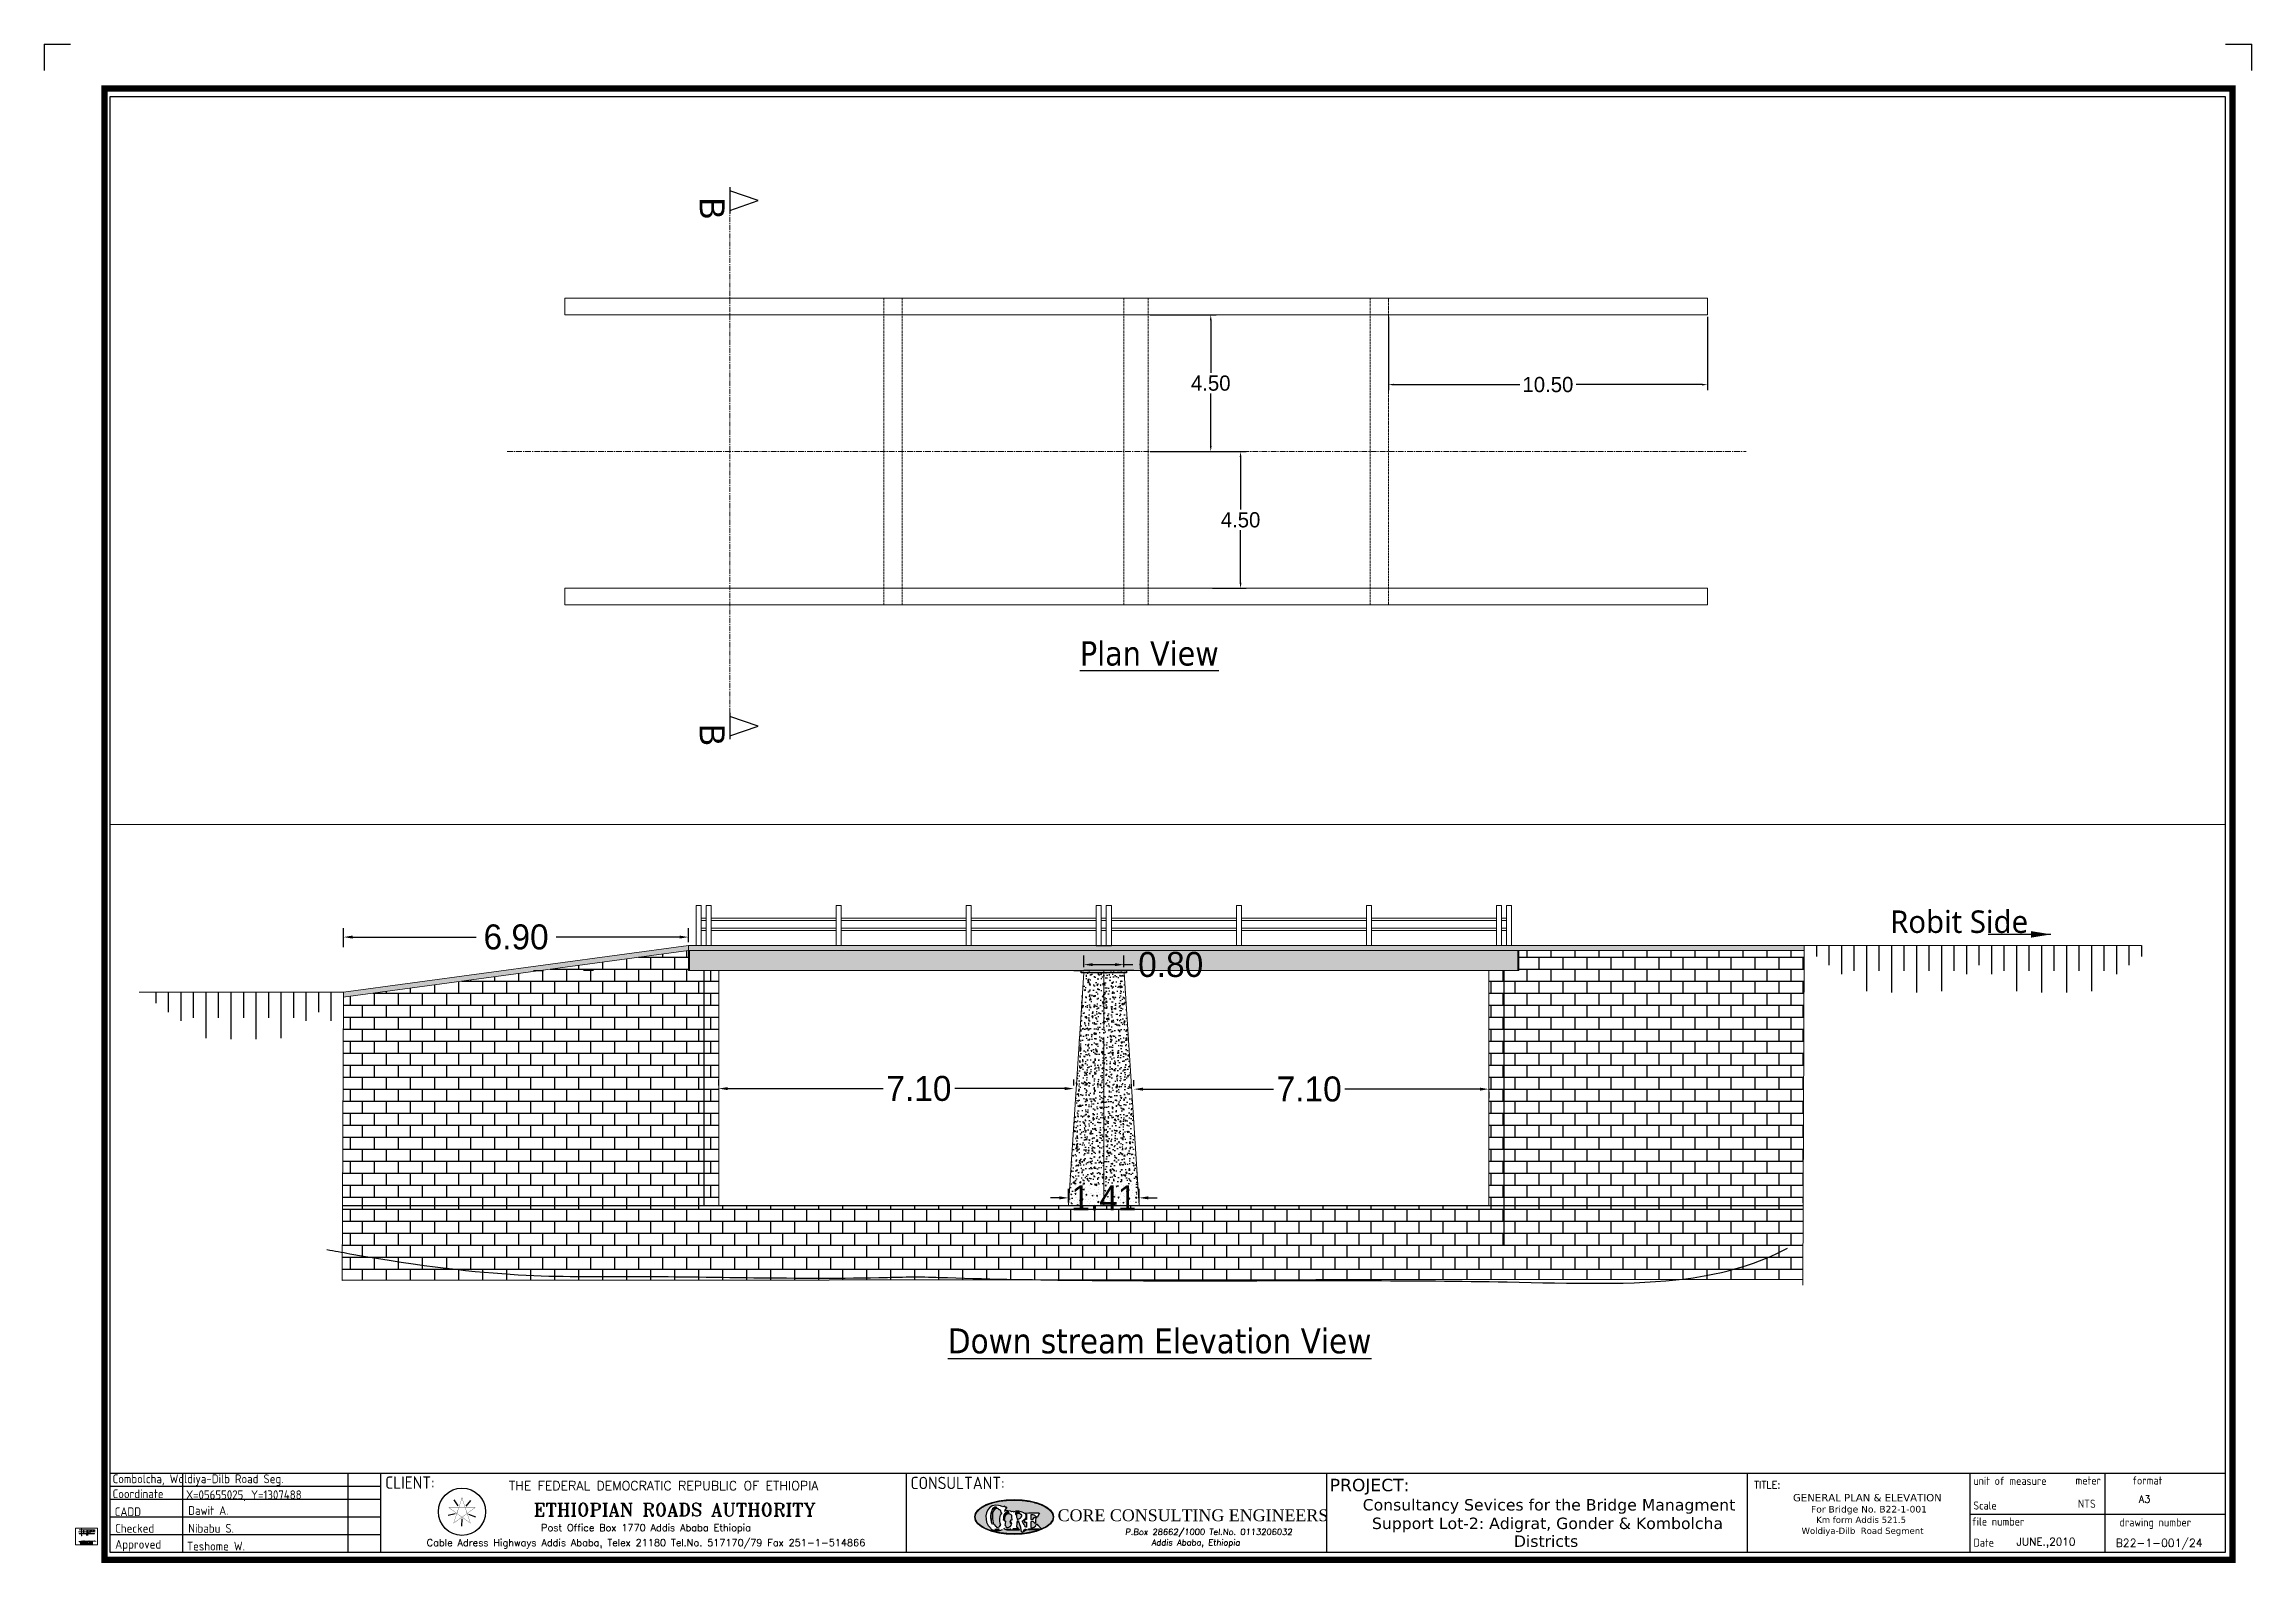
# Paper-space layout 'Layout1' of a CAD drawing. Header units: inches, sheet in millimetres. Extents: x -11 to 829, y -6 to 572.
# The model-space entities are those that its viewports show. They can reach past a viewport. Long polylines and large blocks are cut down to what shows.
import ezdxf
from ezdxf.enums import TextEntityAlignment as Align

# ---------------------------------------------------------------- set-up
doc = ezdxf.new("R2010")
doc.units = ezdxf.units.IN
doc.header["$MEASUREMENT"] = 0
doc.linetypes.add('CENTER', pattern=[2, 1.25, -0.25, 0.25, -0.25])
doc.linetypes.add('HIDDEN', pattern=[0.375, 0.25, -0.125])
for name, color, linetype in [('21', 7, 'Continuous'), ('ATTR', 45, 'Continuous'), ('BOARD-M', 7, 'Continuous'), ('BORD', 211, 'Continuous'), ('C-LOGO', 7, 'Continuous'), ('DIM', 1, 'Continuous'), ('ERA_LOGO', 30, 'Continuous'), ('Ground', 3, 'Continuous'), ('Hatch', 8, 'Continuous'), ('LINES', 1, 'Continuous'), ('MARK', 9, 'Continuous'), ('SUBSTR', 6, 'Continuous'), ('TEXT1', 7, 'Continuous'), ('TEXT2', 7, 'Continuous'), ('Vp', 2, 'Continuous')]:
    doc.layers.add(name, color=color, linetype=linetype)
for name, color, linetype, lineweight in [('Base', 7, 'Continuous', 0), ('center line', 251, 'CENTER', 0), ('cut plan line', 254, 'HIDDEN', 0), ('hach', 251, 'Continuous', 0), ('hand wall', 5, 'Continuous', 9), ('text', 1, 'Continuous', 0), ('wall', 4, 'Continuous', 13)]:
    doc.layers.add(name, color=color, linetype=linetype, lineweight=lineweight)
doc.styles.add('15', font='romans.shx', dxfattribs={"height": 1.55})
doc.styles.add('25', font='ROMANS', dxfattribs={"height": 2.25})
doc.styles.add('30', font='ROMANT.SHX', dxfattribs={"height": 4})
doc.styles.add('65', font='COMPLEX.SHX', dxfattribs={"oblique": 5, "height": 2.25})
doc.styles.add('BETTY', font='verdana.ttf', dxfattribs={"height": 0.18})
doc.styles.add('ISO', font='ISO.SHX', dxfattribs={"height": 5})
doc.styles.add('SIMPLEX', font='simplex.shx', dxfattribs={"height": 0.5})
doc.dimstyles.get("Standard").update_dxf_attribs({"dimtxt": 0.5, "dimasz": 0.18, "dimexe": 0.18, "dimexo": 0.0625, "dimgap": 0.09, "dimtad": 0, "dimtih": 1, "dimtoh": 1, "dimzin": 0, "dimdsep": 46, "dimtxsty": 'Standard', "dimcen": 0.09, "dimadec": 0, "dimazin": 0, "dimtfac": 1, "dimtofl": 0, "dimtmove": 0, "dimatfit": 3, "dimfxl": 1, "dimtolj": 1, "dimtzin": 0, "dimarcsym": 0})
pattern_1 = [(50, (0, 0), (0.21517805, -0.01882564), [0.0225, -0.2475]), (355, (0, 0), (-0.0416254, 0.22565764), [0.018, -0.198]), (100.4514, (0.01793, -0.00157), (0.1735528, 0.20683186), [0.01912206, -0.2103426]), (46.1842, (0, 0.06), (0.3201723, -0.0496557), [0.03375, -0.37125]), (96.6356, (0.02668, 0.05586), (0.2803988, 0.2922354), [0.0286831, -0.3155139]), (351.1842, (0, 0.06), (0.2803986, 0.2922356), [0.027, -0.297]), (21, (0.03, 0.045), (0.1790721, -0.12078567), [0.0225, -0.2475]), (326, (0.03, 0.045), (0.0729946, 0.217545), [0.018, -0.198]), (71.4514, (0.04492, 0.03493), (0.2520668, 0.09675915), [0.01912206, -0.2103426]), (37.5, (0, 0), (0.00364796, 0.09986816), [0, -0.1956, 0, -0.201, 0, -0.19875]), (7.5, (0, 0), (0.07892086, 0.11832351), [0, -0.1146, 0, -0.1911, 0, -0.07575]), (327.5, (-0.0669, 0), (0.16014673, -0.00676646), [0, -0.075, 0, -0.234, 0, -0.3105]), (317.5, (-0.0969, 0), (0.17495585, 0.0300315), [0, -0.0975, 0, -0.1554, 0, -0.2205])]
pattern_2 = [(37.5, (0, 0), (-0.0018898, 0.057804713), [0, -0.0456, 0, -0.051, 0, -0.04875]), (7.5, (0, 0), (0.0530933, 0.08466438), [0, -0.0246, 0, -0.0411, 0, -0.01575]), (327.5, (-0.0369, 0), (0.093424256, 0.00016977), [0, -0.015, 0, -0.054, 0, -0.0705]), (317.5, (-0.0369, 0), (0.0901838, 0.02633027), [0, -0.0075, 0, -0.0354, 0, -0.0405])]

psp = doc.layouts.get("Layout1")

# ---------------------------------------------------------------- texts
at = {"layer": 'ATTR', "color": 0, "style": 'SIMPLEX'}
psp.add_attdef('JUNE.,2010', (739.67, 0.56), 'ent_date', height=2.916, dxfattribs=at)
at = {"layer": 'Base', "style": 'SIMPLEX'}
psp.add_text('A3', height=2.75, dxfattribs=at).set_placement((786.11, 16.87))
psp.add_attdef('B22-1-001/24', (777.36, 0.05), 'ent_dwgno', height=3.025, dxfattribs=at)
at = {"layer": 'C-LOGO', "color": 7, "style": '65', "oblique": 5}
for s, p in [(' P.Box 28662/1000 Tel.No. 0113206032', (431.46, 5.6)), ('Addis Ababa, Ethiopia', (427.35, 1.42))]:
    psp.add_text(s, height=2.3157, dxfattribs=at).set_placement(p, align=Align.MIDDLE)
at = {"layer": 'text', "color": 7, "insert": (374.77, 14.34), "char_height": 4.5122, "width": 166.6527, "attachment_point": 1}
psp.add_mtext('{\\fBook Antiqua|b0|i0|c0|p18;\\C0;CORE CONSULTING ENGINEERS}', dxfattribs=at)
at = {"layer": 'TEXT1', "style": 'ISO'}
for s, height, p in [('Combolcha, Woldiya-Dilb Road Seg.', 3.3354, (15.18, 25.96)), ('CLIENT:', 4.709, (118.9, 24.53)), ('CONSULTANT:', 4.7085, (318.8, 24.38)), ('Coordinate', 3.335, (15.18, 20.27)), ('X=05655025, Y=1307488', 3.3354, (43.14, 19.9)), ('CADD', 3.335, (16, 13.43)), ('Checked', 3.335, (16.16, 7.11)), ('Dawit A.', 3.335, (43.96, 13.9)), ('Nibabu S.', 3.335, (43.96, 7.11)), ('Approved', 3.335, (16.16, 1.04)), ('Teshome W.', 3.335, (43.48, 0.34))]:
    psp.add_text(s, height=height, rotation=359.99979, dxfattribs=at).set_placement(p, align=Align.MIDDLE_LEFT)
for s, height, p in [('unit of measure', 3.0968, (723.19, 23.63)), ('meter', 3.097, (762.03, 23.78)), ('format', 3.097, (783.67, 23.78)), ('Scale', 3.097, (723.19, 14.25)), ('NTS', 3.097, (762.99, 14.93)), ('file number', 3.0968, (722.66, 8.15)), ('drawing number', 3.0968, (778.8, 7.84)), ('Date', 3.097, (723.25, 0.14))]:
    psp.add_text(s, height=height, rotation=359.99979, dxfattribs=at).set_placement(p)
at = {"layer": 'TEXT1', "color": 7, "style": '30'}
psp.add_text('TITLE:', height=2.712, rotation=359.99979, dxfattribs=at).set_placement((639.77, 23.68), align=Align.MIDDLE_LEFT)
at = {"layer": 'TEXT2', "style": 'BETTY'}
psp.add_text('PROJECT:', height=4.737, rotation=359.99979, dxfattribs=at).set_placement((478.32, 23.6), align=Align.MIDDLE_LEFT)
at = {"layer": 'TEXT2'}
for s, height, style, p in [('THE FEDERAL DEMOCRATIC REPUBLIC OF ETHIOPIA', 3.5, '25', (224.86, 23.35)), ('ETHIOPIAN ROADS AUTHORITY', 5, '30', (229.08, 14.2)), ('Post Office Box 1770 Addis Ababa Ethiopia', 2.7, '15', (218.15, 7.02)), ('Cable Adress Highways Addis Ababa, Telex 21180 Tel.No. 517170/79 Fax 251-1-514866', 2.7, '15', (218.15, 1.5))]:
    psp.add_text(s, height=height, dxfattribs=dict(at, style=style)).set_placement(p, align=Align.MIDDLE)
at = {"layer": 'TEXT2', "style": 'BETTY'}
for s, height, p in [('Consultancy Sevices for the Bridge Managment', 4.3423, (490.85, 13.9)), ('GENERAL PLAN & ELEVATION', 2.8122, (654.56, 17.38)), ('Support Lot-2: Adigrat, Gonder & Kombolcha', 4.3423, (494.37, 6.85)), ('For Bridge No. B22-1-001', 2.531, (661.41, 13.13)), ('Districts', 4.342, (548.37, 0.06)), ('Woldiya-Dilb  Road Segment', 2.3623, (657.82, 4.99))]:
    psp.add_text(s, height=height, rotation=359.99979, dxfattribs=at).set_placement(p)
at = {"layer": 'TEXT2', "color": 1, "style": 'BETTY'}
psp.add_text('Km form Addis 521.5', height=2.3623, rotation=359.99979, dxfattribs=at).set_placement((663.39, 9.18))

msp = doc.modelspace()

# ---------------------------------------------------------------- texts
at = {"layer": 'text', "insert": (68.697, 32.614), "char_height": 0.45, "width": 8.16944, "attachment_point": 1}
msp.add_mtext('{\\fSegoe UI|b0|i0|c0|p34;Robit Side}', dxfattribs=at)
at = {"layer": 'TEXT2', "char_height": 0.81648, "width": 12.82718, "attachment_point": 1, "rotation": 270}
for insert in [(39.439, 63.414), (39.439, 46.085)]:
    msp.add_mtext('{\\fTempus Sans ITC|b0|i0|c0|p82;B}', dxfattribs=dict(at, insert=insert))
at = {"layer": 'TEXT2', "attachment_point": 1}
for s, insert, char_height, width in [('{\\fTahoma|b0|i0|c0|p34;\\LPlan View}', (51.129, 48.805), 0.8, 6.00229), ('{\\fTahoma|b0|i0|c0|p34;\\LDown stream Elevation View}', (49.86, 24.256), 0.5, 13.44756)]:
    msp.add_mtext(s, dxfattribs=dict(at, insert=insert, char_height=char_height, width=width))

# ---------------------------------------------------------------- blocks, each defined once
blk = doc.blocks.new('A$C162A0B75')
at = {"layer": 'BOARD-M'}
h = blk.add_hatch(color=256, dxfattribs=at)
edge = h.paths.add_edge_path()
edge.add_spline(control_points=[(13.67, -8.08), (14, -7.94), (14.3, -7.79), (15.09, -7.33), (15.48, -6.98), (15.96, -6.26), (16.05, -5.88), (15.92, -5.15), (15.71, -4.78), (14.99, -4.09), (14.49, -3.77), (13.25, -3.22), (12.52, -3), (10.92, -2.68), (10.05, -2.58), (8.3, -2.53), (7.41, -2.57), (5.72, -2.79), (4.93, -2.97), (3.53, -3.43), (2.92, -3.72), (1.99, -4.37), (1.66, -4.73), (1.38, -5.31), (1.33, -5.53), (1.33, -5.74), (1.33, -6.11), (1.48, -6.48), (2.08, -7.19), (2.53, -7.53), (3.67, -8.11), (4.36, -8.36), (5.9, -8.73), (6.75, -8.85), (8.49, -8.96), (9.39, -8.95), (11.1, -8.78), (11.93, -8.63), (12.89, -8.36), (13.11, -8.29), (13.33, -8.21)], knot_values=[2.317063, 2.317063, 2.317063, 2.317063, 2.500513, 2.500513, 2.85773, 2.85773, 3.214946, 3.214946, 3.572162, 3.572162, 3.929378, 3.929378, 4.286594, 4.286594, 4.643811, 4.643811, 5.001027, 5.001027, 5.358243, 5.358243, 5.715459, 5.715459, 6.072675, 6.072675, 6.283185, 6.283185, 6.283185, 6.640402, 6.640402, 6.997618, 6.997618, 7.354834, 7.354834, 7.71205, 7.71205, 8.069266, 8.069266, 8.426482, 8.426482, 8.537797, 8.537797, 8.537797, 8.537797], degree=3, periodic=0)
edge.add_line((13.33, -8.21), (13.19, -8.19))
edge.add_line((13.19, -8.19), (12.82, -8.19))
edge.add_line((12.82, -8.19), (11.56, -8.22))
edge.add_line((11.56, -8.22), (11.07, -8.19))
edge.add_line((11.07, -8.19), (10.26, -8.59))
edge.add_line((10.26, -8.59), (10.1, -8.6))
edge.add_line((10.1, -8.6), (10.07, -8.52))
edge.add_line((10.07, -8.52), (10.03, -8.46))
edge.add_line((10.03, -8.46), (9.97, -8.16))
edge.add_line((9.97, -8.16), (9.91, -7.71))
edge.add_line((9.91, -7.71), (9.69, -7.05))
edge.add_line((9.69, -7.05), (9.59, -6.74))
edge.add_line((9.59, -6.74), (9.53, -6.71))
edge.add_line((9.53, -6.71), (9.33, -6.76))
edge.add_line((9.33, -6.76), (9.24, -6.75))
edge.add_line((9.24, -6.75), (9.18, -6.76))
edge.add_line((9.18, -6.76), (9.17, -6.97))
edge.add_line((9.17, -6.97), (9.14, -7.63))
edge.add_line((9.14, -7.63), (9.15, -7.69))
edge.add_line((9.15, -7.69), (9.63, -8.15))
edge.add_line((9.63, -8.15), (9.63, -8.22))
edge.add_line((9.63, -8.22), (9.22, -8.23))
edge.add_line((9.22, -8.23), (8.68, -8.2))
edge.add_line((8.68, -8.2), (8.12, -8.24))
edge.add_line((8.12, -8.24), (7.85, -8.25))
edge.add_line((7.85, -8.25), (7.63, -8.25))
edge.add_line((7.63, -8.25), (7.38, -8.24))
edge.add_line((7.38, -8.24), (7.17, -8.17))
edge.add_line((7.17, -8.17), (6.99, -8.13))
edge.add_line((6.99, -8.13), (6.82, -7.99))
edge.add_line((6.82, -7.99), (6.77, -7.9))
edge.add_line((6.77, -7.9), (6.7, -7.83))
edge.add_line((6.7, -7.83), (6.45, -8.08))
edge.add_line((6.45, -8.08), (5.99, -8.29))
edge.add_line((5.99, -8.29), (5.48, -8.34))
edge.add_line((5.48, -8.34), (5.01, -8.31))
edge.add_line((5.01, -8.31), (4.75, -8.22))
edge.add_line((4.75, -8.22), (4.37, -8.03))
edge.add_line((4.37, -8.03), (4.19, -7.8))
edge.add_line((4.19, -7.8), (3.76, -7.37))
edge.add_line((3.76, -7.37), (3.47, -6.73))
edge.add_line((3.47, -6.73), (3.37, -6.18))
edge.add_line((3.37, -6.18), (3.36, -5.55))
edge.add_line((3.36, -5.55), (3.49, -4.93))
edge.add_line((3.49, -4.93), (3.72, -4.38))
edge.add_line((3.72, -4.38), (4.02, -3.99))
edge.add_line((4.02, -3.99), (4.54, -3.64))
edge.add_line((4.54, -3.64), (5.2, -3.5))
edge.add_line((5.2, -3.5), (5.71, -3.55))
edge.add_line((5.71, -3.55), (6.08, -3.65))
edge.add_line((6.08, -3.65), (6.54, -3.81))
edge.add_line((6.54, -3.81), (6.94, -3.73))
edge.add_line((6.94, -3.73), (6.95, -3.87))
edge.add_line((6.95, -3.87), (7.08, -3.81))
edge.add_line((7.08, -3.81), (7.23, -3.89))
edge.add_line((7.23, -3.89), (7.21, -4.01))
edge.add_line((7.21, -4.01), (6.99, -4.31))
edge.add_line((6.99, -4.31), (6.9, -4.55))
edge.add_line((6.9, -4.55), (6.86, -4.63))
edge.add_line((6.86, -4.63), (7.15, -4.55))
edge.add_line((7.15, -4.55), (7.45, -4.51))
edge.add_line((7.45, -4.51), (7.9, -4.56))
edge.add_line((7.9, -4.56), (8.17, -4.68))
edge.add_line((8.17, -4.68), (8.25, -4.75))
edge.add_line((8.25, -4.75), (8.25, -4.68))
edge.add_line((8.25, -4.68), (8.41, -4.67))
edge.add_line((8.41, -4.67), (8.49, -4.71))
edge.add_line((8.49, -4.71), (8.5, -4.75))
edge.add_line((8.5, -4.75), (8.74, -4.71))
edge.add_line((8.74, -4.71), (9.08, -4.6))
edge.add_line((9.08, -4.6), (9.5, -4.58))
edge.add_line((9.5, -4.58), (9.92, -4.68))
edge.add_line((9.92, -4.68), (10.14, -4.75))
edge.add_line((10.14, -4.75), (10.45, -4.92))
edge.add_line((10.45, -4.92), (10.59, -5.01))
edge.add_line((10.59, -5.01), (11.41, -4.99))
edge.add_line((11.41, -4.99), (12.4, -4.95))
edge.add_line((12.4, -4.95), (13, -4.95))
edge.add_line((13, -4.95), (13.27, -4.95))
edge.add_line((13.27, -4.95), (13.32, -4.96))
edge.add_line((13.32, -4.96), (13.34, -5.02))
edge.add_line((13.34, -5.02), (13.44, -5.01))
edge.add_line((13.44, -5.01), (12.98, -5.82))
edge.add_line((12.98, -5.82), (12.83, -5.72))
edge.add_line((12.83, -5.72), (12.66, -5.57))
edge.add_line((12.66, -5.57), (12.55, -5.47))
edge.add_line((12.55, -5.47), (12.42, -5.37))
edge.add_line((12.42, -5.37), (12.24, -5.32))
edge.add_line((12.24, -5.32), (12.11, -5.33))
edge.add_line((12.11, -5.33), (11.91, -5.33))
edge.add_line((11.91, -5.33), (11.84, -5.33))
edge.add_line((11.84, -5.33), (11.82, -6.23))
edge.add_line((11.82, -6.23), (12.16, -6.21))
edge.add_line((12.16, -6.21), (12.4, -5.9))
edge.add_line((12.4, -5.9), (12.47, -5.81))
edge.add_line((12.47, -5.81), (12.73, -5.86))
edge.add_line((12.73, -5.86), (12.72, -6.49))
edge.add_line((12.72, -6.49), (12.72, -6.9))
edge.add_line((12.72, -6.9), (12.6, -6.96))
edge.add_line((12.6, -6.96), (12.25, -6.62))
edge.add_line((12.25, -6.62), (11.82, -6.64))
edge.add_line((11.82, -6.64), (11.81, -7.64))
edge.add_line((11.81, -7.64), (11.83, -7.73))
edge.add_line((11.83, -7.73), (12.05, -7.77))
edge.add_line((12.05, -7.77), (12.46, -7.67))
edge.add_line((12.46, -7.67), (12.73, -7.41))
edge.add_line((12.73, -7.41), (12.83, -7.19))
edge.add_line((12.83, -7.19), (12.9, -7.09))
edge.add_line((12.9, -7.09), (13.03, -7.11))
edge.add_line((13.03, -7.11), (13.05, -7.16))
edge.add_line((13.05, -7.16), (13.04, -7.26))
edge.add_line((13.04, -7.26), (13.15, -7.26))
edge.add_line((13.15, -7.26), (13.21, -7.21))
edge.add_line((13.21, -7.21), (13.31, -7.46))
edge.add_line((13.31, -7.46), (13.52, -7.69))
edge.add_line((13.52, -7.69), (13.68, -7.88))
edge.add_line((13.68, -7.88), (13.72, -7.98))
edge.add_line((13.72, -7.98), (13.67, -8.08))
h.paths.add_polyline_path([(5.22, -4.02), (5.32, -4), (5.34, -3.93), (5.32, -3.9), (5.06, -3.92), (4.83, -4.01), (4.61, -4.21), (4.48, -4.45), (4.38, -4.72), (4.25, -5.09), (4.22, -5.46), (4.21, -5.91), (4.25, -6.26), (4.32, -6.63), (4.46, -7), (4.54, -7.12), (4.57, -7.06), (4.49, -6.85), (4.41, -6.59), (4.38, -6.23), (4.34, -5.8), (4.36, -5.29), (4.44, -4.88), (4.55, -4.55), (4.62, -4.34), (4.75, -4.2), (4.9, -4.08), (5.05, -4.05)], flags=17)
h.paths.add_polyline_path([(6.12, -5.4), (6.27, -5.16), (6.32, -5.06), (6.34, -5.03), (6.28, -4.97), (6.25, -5.02), (6.02, -4.39), (5.86, -4.39), (5.72, -4.28), (5.51, -4.14), (5.26, -4.14), (4.98, -4.31), (4.77, -4.58), (4.62, -5.04), (4.57, -5.42), (4.59, -6.03), (4.66, -6.55), (4.8, -7.01), (4.96, -7.25), (5.15, -7.46), (5.26, -7.55), (5.33, -7.6), (5.34, -7.66), (5.34, -7.73), (5.52, -7.73), (5.84, -7.59), (6, -7.45), (6.12, -7.3), (6.17, -7.3), (6.02, -6.89), (5.96, -6.51), (5.98, -6.04), (6.03, -5.68)], flags=17)
h.paths.add_polyline_path([(8.19, -5.84), (8.15, -5.37), (8, -5.21), (7.81, -5.12), (7.53, -5.06), (7.34, -5.12), (7.14, -5.27), (6.99, -5.57), (6.89, -6.08), (6.87, -6.47), (6.94, -6.52), (7.04, -6.5), (7.11, -6.59), (7.07, -6.98), (6.99, -7.32), (7.03, -7.35), (7.19, -7.61), (7.31, -7.76), (7.47, -7.76), (7.67, -7.72), (7.86, -7.57), (8.03, -7.36), (8.14, -7.09), (8.17, -6.93), (8.11, -6.91), (7.98, -6.93), (7.93, -6.85), (8.08, -6.81), (8.09, -6.74), (8.02, -6.68), (7.89, -6.74), (7.86, -6.69), (7.92, -6.55), (7.98, -6.42), (7.98, -6.34), (8.08, -6.34), (8.23, -6.33), (8.22, -6.21)], flags=17)
h.paths.add_polyline_path([(7.08, -5.04), (7.25, -4.96), (7.36, -4.95), (7.5, -4.94), (7.64, -4.95), (7.73, -4.96), (7.7, -4.89), (7.66, -4.86), (7.48, -4.86), (7.32, -4.85), (7.07, -4.94), (6.92, -5.06), (6.75, -5.33), (6.68, -5.64), (6.64, -5.86), (6.64, -6.05), (6.63, -6.26), (6.65, -6.37), (6.69, -6.33), (6.7, -6.25), (6.71, -6.09), (6.74, -5.82), (6.77, -5.61), (6.84, -5.34), (6.94, -5.18)], flags=17)
h.paths.add_polyline_path([(5.72, -8.13), (5.82, -8.09), (5.87, -8.09), (5.87, -8.06), (5.85, -8.04), (5.78, -8.04), (5.72, -8.04), (5.68, -8.07), (5.65, -8.09), (5.58, -8.1), (5.52, -8.09), (5.43, -8.1), (5.34, -8.1), (5.27, -8.1), (5.23, -8.1), (5.15, -8.09), (5.1, -8.09), (5.04, -8.09), (5.03, -8.14), (5.07, -8.14), (5.21, -8.14), (5.28, -8.15), (5.39, -8.15), (5.49, -8.16), (5.55, -8.16), (5.62, -8.15)], flags=17)
h.paths.add_polyline_path([(9.22, -8.01), (9.15, -7.96), (9.03, -7.96), (8.88, -7.97), (8.69, -7.98), (8.57, -7.98), (8.5, -7.98), (8.45, -8.03), (8.4, -8.06), (8.41, -8.1), (8.5, -8.09), (8.68, -8.09), (8.89, -8.09), (9.07, -8.1), (9.18, -8.11), (9.25, -8.1)], flags=17)
h.paths.add_polyline_path([(7.76, -8.09), (7.87, -8.08), (7.92, -8.07), (7.99, -8.02), (8.04, -8), (8, -7.98), (7.98, -7.98), (7.95, -7.99), (7.9, -8.01), (7.85, -8.02), (7.76, -8.04), (7.64, -8.05), (7.51, -8.05), (7.41, -8.04), (7.32, -8.06), (7.24, -8.04), (7.19, -8.06), (7.19, -8.07), (7.22, -8.09), (7.31, -8.09), (7.37, -8.11), (7.47, -8.11), (7.54, -8.11), (7.56, -8.11), (7.59, -8.11), (7.66, -8.11)], flags=17)
h.paths.add_polyline_path([(9.48, -6.49), (9.43, -6.5), (9.38, -6.5), (9.31, -6.5), (9.24, -6.5), (9.21, -6.54), (9.2, -6.59), (9.23, -6.61), (9.25, -6.59), (9.27, -6.56), (9.31, -6.54), (9.37, -6.54), (9.43, -6.54), (9.47, -6.54)], flags=17)
h.paths.add_polyline_path([(10.1, -5.57), (10.1, -5.36), (10.02, -5.27), (9.92, -5.27), (9.84, -5.22), (9.76, -5.15), (9.66, -5.08), (9.52, -5.08), (9.42, -5.11), (9.28, -5.11), (9.17, -5.11), (9.13, -5.15), (9.13, -5.32), (9.13, -5.53), (9.14, -5.76), (9.15, -5.92), (9.21, -6.01), (9.21, -6.13), (9.21, -6.21), (9.41, -6.18), (9.69, -6.05), (9.86, -5.91), (10, -5.77)], flags=17)
h.paths.add_polyline_path([(9.64, -4.89), (9.49, -4.88), (9.33, -4.88), (9.19, -4.88), (9.05, -4.91), (8.98, -4.92), (8.93, -4.96), (8.93, -5.11), (8.92, -5.22), (8.93, -5.28), (8.98, -5.25), (8.98, -5.16), (8.98, -5.04), (9.01, -4.98), (9.14, -4.95), (9.3, -4.95), (9.46, -4.95), (9.56, -4.96), (9.65, -4.99), (9.68, -5), (9.7, -4.94)], flags=17)
h.paths.add_polyline_path([(11, -6.75), (10.98, -6.71), (10.93, -6.73), (10.86, -6.75), (10.75, -6.79), (10.66, -6.79), (10.65, -6.71), (10.68, -6.66), (10.68, -6.62), (10.63, -6.63), (10.59, -6.66), (10.55, -6.64), (10.53, -6.54), (10.54, -6.47), (10.58, -6.44), (10.65, -6.35), (10.78, -6.27), (10.86, -6.22), (10.94, -6.23), (11.01, -6.23), (11.02, -6.19), (11.02, -5.56), (11.01, -5.24), (10.98, -5.22), (10.92, -5.19), (10.85, -5.18), (10.83, -5.21), (10.85, -5.26), (10.89, -5.31), (10.93, -5.39), (10.93, -5.6), (10.91, -5.8), (10.85, -5.96), (10.75, -6.07), (10.64, -6.18), (10.5, -6.31), (10.35, -6.42), (10.25, -6.44), (10.24, -6.49), (10.24, -6.55), (10.24, -6.63), (10.28, -6.74), (10.38, -6.91), (10.53, -7.14), (10.71, -7.41), (10.83, -7.57), (10.96, -7.66), (11.01, -7.66)], flags=17)
h.paths.add_polyline_path([(10.75, -8.13), (10.89, -8.09), (10.87, -8.05), (10.84, -8.05), (10.77, -8.07), (10.67, -8.11), (10.57, -8.15), (10.51, -8.2), (10.42, -8.25), (10.36, -8.29), (10.4, -8.31), (10.46, -8.29), (10.52, -8.24), (10.6, -8.19), (10.7, -8.16)], flags=17)
h.paths.add_polyline_path([(13.42, -7.98), (13.27, -7.98), (12.98, -7.99), (12.62, -7.99), (12.31, -7.97), (12, -7.98), (11.61, -7.98), (11.39, -7.99), (11.38, -8.03), (11.4, -8.06), (11.62, -8.04), (12, -8.05), (12.28, -8.04), (12.57, -8.04), (12.86, -8.04), (13.16, -8.04), (13.32, -8.04), (13.43, -8.04)], flags=17)
for points in [[(6.94, -3.73), (6.54, -3.81), (6.08, -3.65), (5.71, -3.55), (5.2, -3.5), (4.54, -3.64), (4.02, -3.99), (3.72, -4.38), (3.49, -4.93), (3.36, -5.55), (3.37, -6.18), (3.47, -6.73), (3.76, -7.37), (4.19, -7.8), (4.37, -8.03), (4.75, -8.22), (5.01, -8.31), (5.48, -8.34), (5.99, -8.29), (6.45, -8.08)], [(6.02, -4.39), (5.86, -4.39), (5.72, -4.28), (5.51, -4.14), (5.26, -4.14), (4.98, -4.31), (4.77, -4.58), (4.62, -5.04), (4.57, -5.42), (4.59, -6.03), (4.66, -6.55), (4.8, -7.01), (4.96, -7.25), (5.15, -7.46), (5.26, -7.55), (5.33, -7.6), (5.34, -7.66), (5.34, -7.73), (5.52, -7.73), (5.84, -7.59), (6, -7.45), (6.12, -7.3), (6.17, -7.3), (6.02, -6.89), (5.96, -6.51), (5.98, -6.04), (6.03, -5.68), (6.12, -5.4), (6.27, -5.16), (6.32, -5.06), (6.34, -5.03), (6.28, -4.97)], [(6.94, -3.73), (6.95, -3.87), (7.08, -3.81), (7.23, -3.89), (7.21, -4.01), (6.99, -4.31), (6.9, -4.55), (6.86, -4.63), (7.15, -4.55), (7.45, -4.51), (7.9, -4.56), (8.17, -4.68), (8.25, -4.75), (8.25, -4.68), (8.41, -4.67), (8.49, -4.71), (8.5, -4.75), (8.74, -4.71), (9.08, -4.6), (9.5, -4.58), (9.92, -4.68), (10.14, -4.75), (10.45, -4.92), (10.59, -5.01), (11.41, -4.99), (12.4, -4.95), (13, -4.95), (13.27, -4.95), (13.32, -4.96), (13.34, -5.02), (13.44, -5.01), (12.98, -5.82), (12.83, -5.72), (12.66, -5.57), (12.55, -5.47), (12.42, -5.37), (12.24, -5.32), (12.11, -5.33), (11.91, -5.33), (11.84, -5.33), (11.82, -6.23), (12.16, -6.21), (12.4, -5.9), (12.47, -5.81), (12.73, -5.86), (12.72, -6.49), (12.72, -6.9), (12.6, -6.96), (12.25, -6.62), (11.82, -6.64), (11.81, -7.64), (11.83, -7.73), (12.05, -7.77), (12.46, -7.67), (12.73, -7.41), (12.83, -7.19), (12.9, -7.09), (13.03, -7.11), (13.05, -7.16), (13.04, -7.26), (13.15, -7.26), (13.21, -7.21), (13.31, -7.46), (13.52, -7.69), (13.68, -7.88), (13.67, -8.08), (13.53, -8.14), (13.33, -8.19), (12.82, -8.19), (11.56, -8.22), (11.07, -8.19), (10.26, -8.59), (10.1, -8.6), (10.07, -8.52), (10.03, -8.46), (9.97, -8.16), (9.91, -7.71), (9.69, -7.05), (9.59, -6.74), (9.53, -6.71), (9.33, -6.76), (9.24, -6.75), (9.18, -6.76), (9.17, -6.97), (9.14, -7.63), (9.15, -7.69), (9.63, -8.15), (9.63, -8.22), (9.22, -8.23), (8.68, -8.2), (8.12, -8.24), (7.85, -8.25), (7.63, -8.25), (7.38, -8.24), (7.17, -8.17), (6.99, -8.13), (6.82, -7.99), (6.77, -7.9), (6.7, -7.83), (6.7, -7.83)], [(6.02, -4.39), (6.25, -5.02), (6.28, -4.97)]]:
    blk.add_lwpolyline(points, dxfattribs=at)
for points in [[(5.32, -4), (5.34, -3.93), (5.32, -3.9), (5.06, -3.92), (4.83, -4.01), (4.61, -4.21), (4.48, -4.45), (4.38, -4.72), (4.25, -5.09), (4.22, -5.46), (4.21, -5.91), (4.25, -6.26), (4.32, -6.63), (4.46, -7), (4.54, -7.12), (4.57, -7.06), (4.49, -6.85), (4.41, -6.59), (4.38, -6.23), (4.34, -5.8), (4.36, -5.29), (4.44, -4.88), (4.55, -4.55), (4.62, -4.34), (4.75, -4.2), (4.9, -4.08), (5.05, -4.05), (5.22, -4.02)], [(5.04, -8.09), (5.03, -8.14), (5.07, -8.14), (5.21, -8.14), (5.28, -8.15), (5.39, -8.15), (5.49, -8.16), (5.55, -8.16), (5.62, -8.15), (5.72, -8.13), (5.82, -8.09), (5.87, -8.09), (5.87, -8.06), (5.85, -8.04), (5.78, -8.04), (5.72, -8.04), (5.68, -8.07), (5.65, -8.09), (5.58, -8.1), (5.52, -8.09), (5.43, -8.1), (5.34, -8.1), (5.27, -8.1), (5.23, -8.1), (5.15, -8.09), (5.1, -8.09)], [(6.65, -6.37), (6.69, -6.33), (6.7, -6.25), (6.71, -6.09), (6.74, -5.82), (6.77, -5.61), (6.84, -5.34), (6.94, -5.18), (7.08, -5.04), (7.25, -4.96), (7.36, -4.95), (7.5, -4.94), (7.64, -4.95), (7.73, -4.96), (7.7, -4.89), (7.66, -4.86), (7.48, -4.86), (7.32, -4.85), (7.07, -4.94), (6.92, -5.06), (6.75, -5.33), (6.68, -5.64), (6.64, -5.86), (6.64, -6.05), (6.63, -6.26)], [(6.99, -7.32), (7.07, -6.98), (7.11, -6.59), (7.04, -6.5), (6.94, -6.52), (6.87, -6.47), (6.89, -6.08), (6.99, -5.57), (7.14, -5.27), (7.34, -5.12), (7.53, -5.06), (7.81, -5.12), (8, -5.21), (8.15, -5.37), (8.19, -5.84), (8.22, -6.21), (8.23, -6.33), (8.08, -6.34), (7.98, -6.34), (7.98, -6.42), (7.92, -6.55), (7.86, -6.69), (7.89, -6.74), (8.02, -6.68), (8.09, -6.74), (8.08, -6.81), (7.93, -6.85), (7.98, -6.93), (8.11, -6.91), (8.17, -6.93), (8.14, -7.09), (8.03, -7.36), (7.86, -7.57), (7.67, -7.72), (7.47, -7.76), (7.31, -7.76), (7.19, -7.61), (7.03, -7.35), (6.99, -7.32)], [(8, -7.98), (8.04, -8), (7.99, -8.02), (7.92, -8.07), (7.87, -8.08), (7.76, -8.09), (7.66, -8.11), (7.59, -8.11), (7.56, -8.11), (7.54, -8.11), (7.47, -8.11), (7.37, -8.11), (7.31, -8.09), (7.22, -8.09), (7.19, -8.07), (7.19, -8.06), (7.24, -8.04), (7.32, -8.06), (7.41, -8.04), (7.51, -8.05), (7.64, -8.05), (7.76, -8.04), (7.85, -8.02), (7.9, -8.01), (7.95, -7.99), (7.98, -7.98)], [(9.25, -8.1), (9.22, -8.01), (9.15, -7.96), (9.03, -7.96), (8.88, -7.97), (8.69, -7.98), (8.57, -7.98), (8.5, -7.98), (8.45, -8.03), (8.4, -8.06), (8.41, -8.1), (8.5, -8.09), (8.68, -8.09), (8.89, -8.09), (9.07, -8.1), (9.18, -8.11)], [(9.68, -5), (9.7, -4.94), (9.64, -4.89), (9.49, -4.88), (9.33, -4.88), (9.19, -4.88), (9.05, -4.91), (8.98, -4.92), (8.93, -4.96), (8.93, -5.11), (8.92, -5.22), (8.93, -5.28), (8.98, -5.25), (8.98, -5.16), (8.98, -5.04), (9.01, -4.98), (9.14, -4.95), (9.3, -4.95), (9.46, -4.95), (9.56, -4.96), (9.65, -4.99)], [(9.21, -6.21), (9.41, -6.18), (9.69, -6.05), (9.86, -5.91), (10, -5.77), (10.1, -5.57), (10.1, -5.36), (10.02, -5.27), (9.92, -5.27), (9.84, -5.22), (9.76, -5.15), (9.66, -5.08), (9.52, -5.08), (9.42, -5.11), (9.28, -5.11), (9.17, -5.11), (9.13, -5.15), (9.13, -5.32), (9.13, -5.53), (9.14, -5.76), (9.15, -5.92), (9.21, -6.01), (9.21, -6.13)], [(9.23, -6.61), (9.2, -6.59), (9.21, -6.54), (9.24, -6.5), (9.31, -6.5), (9.38, -6.5), (9.43, -6.5), (9.48, -6.49), (9.48, -6.49), (9.47, -6.54), (9.43, -6.54), (9.37, -6.54), (9.31, -6.54), (9.27, -6.56), (9.25, -6.59)], [(10.83, -5.21), (10.85, -5.18), (10.92, -5.19), (10.98, -5.22), (11.01, -5.24), (11.02, -5.56), (11.02, -6.19), (11.01, -6.23), (10.94, -6.23), (10.86, -6.22), (10.78, -6.27), (10.65, -6.35), (10.58, -6.44), (10.54, -6.47), (10.53, -6.54), (10.55, -6.64), (10.59, -6.66), (10.63, -6.63), (10.68, -6.62), (10.68, -6.66), (10.65, -6.71), (10.66, -6.79), (10.75, -6.79), (10.86, -6.75), (10.93, -6.73), (10.98, -6.71), (11, -6.75), (11.01, -7.66), (10.96, -7.66), (10.83, -7.57), (10.71, -7.41), (10.53, -7.14), (10.38, -6.91), (10.28, -6.74), (10.24, -6.63), (10.24, -6.55), (10.24, -6.49), (10.25, -6.44), (10.35, -6.42), (10.5, -6.31), (10.64, -6.18), (10.75, -6.07), (10.85, -5.96), (10.91, -5.8), (10.93, -5.6), (10.93, -5.39), (10.89, -5.31), (10.85, -5.26)], [(10.89, -8.09), (10.75, -8.13), (10.7, -8.16), (10.6, -8.19), (10.52, -8.24), (10.46, -8.29), (10.4, -8.31), (10.36, -8.29), (10.42, -8.25), (10.51, -8.2), (10.57, -8.15), (10.67, -8.11), (10.77, -8.07), (10.84, -8.05), (10.87, -8.05)], [(13.42, -7.98), (13.43, -8.04), (13.32, -8.04), (13.16, -8.04), (12.86, -8.04), (12.57, -8.04), (12.28, -8.04), (12, -8.05), (11.62, -8.04), (11.4, -8.06), (11.38, -8.03), (11.39, -7.99), (11.61, -7.98), (12, -7.98), (12.31, -7.97), (12.62, -7.99), (12.98, -7.99), (13.27, -7.98)]]:
    blk.add_lwpolyline(points, close=True, dxfattribs=at)
blk.add_ellipse((8.67, -5.74), major_axis=(-7.42, 0), ratio=0.442178, dxfattribs=at)
blk.add_open_spline([(1.33, -5.74), (1.33, -6.11), (1.48, -6.48), (2.08, -7.19), (2.53, -7.53), (3.67, -8.11), (4.36, -8.36), (5.9, -8.73), (6.75, -8.85), (8.49, -8.96), (9.39, -8.95), (11.1, -8.78), (11.93, -8.63), (13.4, -8.21), (14.05, -7.94), (15.09, -7.33), (15.48, -6.98), (15.96, -6.26), (16.05, -5.88), (15.92, -5.15), (15.71, -4.78), (14.99, -4.09), (14.49, -3.77), (13.25, -3.22), (12.52, -3), (10.92, -2.68), (10.05, -2.58), (8.3, -2.53), (7.41, -2.57), (5.72, -2.79), (4.93, -2.97), (3.53, -3.43), (2.92, -3.72), (1.99, -4.37), (1.66, -4.73), (1.38, -5.31), (1.33, -5.53), (1.33, -5.74)], degree=3, knots=[0, 0, 0, 0, 0.357216, 0.357216, 0.714432, 0.714432, 1.071649, 1.071649, 1.428865, 1.428865, 1.786081, 1.786081, 2.143297, 2.143297, 2.500513, 2.500513, 2.85773, 2.85773, 3.214946, 3.214946, 3.572162, 3.572162, 3.929378, 3.929378, 4.286594, 4.286594, 4.643811, 4.643811, 5.001027, 5.001027, 5.358243, 5.358243, 5.715459, 5.715459, 6.072675, 6.072675, 6.283185, 6.283185, 6.283185, 6.283185], dxfattribs=at)
blk = doc.blocks.new('*D1')
at = {"layer": 'Defpoints', "color": 0}
for p in [(52.271, 26.714), (53.685, 26.866), (53.685, 26.714)]:
    blk.add_point(p, dxfattribs=at)
at = {"layer": 'LINES', "color": 0, "lineweight": -2}
for p, q in [((52.271, 26.776), (52.271, 27.046)), ((53.685, 26.776), (53.685, 27.046)), ((52.091, 26.866), (51.911, 26.866)), ((53.865, 26.866), (54.045, 26.866))]:
    blk.add_line(p, q, dxfattribs=at)
at = {"layer": 'LINES', "color": 0}
for points in [[(52.091, 26.896), (52.091, 26.836), (52.271, 26.866)], [(53.865, 26.896), (53.865, 26.836), (53.685, 26.866)]]:
    blk.add_solid(points, dxfattribs=at)
at = {"layer": 'LINES', "color": 0, "insert": (52.978, 26.866), "char_height": 0.5, "attachment_point": 5}
blk.add_mtext('\\A1;1.41', dxfattribs=at)
blk = doc.blocks.new('*D2')
at = {"layer": 'Defpoints', "color": 0}
for p in [(45.278, 29.051), (52.378, 29.051), (52.378, 29.051)]:
    blk.add_point(p, dxfattribs=at)
at = {"layer": 'Vp', "color": 0, "lineweight": -2}
for p, q in [((45.278, 29.114), (45.278, 29.231)), ((52.378, 29.114), (52.378, 29.231)), ((45.458, 29.051), (48.566, 29.051)), ((52.198, 29.051), (49.996, 29.051))]:
    blk.add_line(p, q, dxfattribs=at)
at = {"layer": 'Vp', "color": 0}
for points in [[(45.458, 29.081), (45.458, 29.021), (45.278, 29.051)], [(52.198, 29.081), (52.198, 29.021), (52.378, 29.051)]]:
    blk.add_solid(points, dxfattribs=at)
at = {"layer": 'Vp', "color": 0, "insert": (49.281, 29.051), "char_height": 0.5, "attachment_point": 5}
blk.add_mtext('\\A1;7.10', dxfattribs=at)
blk = doc.blocks.new('*D3')
at = {"layer": 'Defpoints', "color": 0}
for p in [(53.578, 29.04), (60.678, 29.051), (60.678, 29.04)]:
    blk.add_point(p, dxfattribs=at)
at = {"layer": 'Vp', "color": 0, "lineweight": -2}
for p, q in [((53.578, 29.102), (53.578, 29.22)), ((53.758, 29.04), (56.368, 29.04)), ((60.498, 29.04), (57.798, 29.04)), ((60.678, 28.989), (60.678, 28.86))]:
    blk.add_line(p, q, dxfattribs=at)
at = {"layer": 'Vp', "color": 0}
for points in [[(53.758, 29.07), (53.758, 29.01), (53.578, 29.04)], [(60.498, 29.07), (60.498, 29.01), (60.678, 29.04)]]:
    blk.add_solid(points, dxfattribs=at)
at = {"layer": 'Vp', "color": 0, "insert": (57.083, 29.04), "char_height": 0.5, "attachment_point": 5}
blk.add_mtext('\\A1;7.10', dxfattribs=at)
blk = doc.blocks.new('*D4')
at = {"layer": 'Defpoints', "color": 0}
for p in [(53.378, 59.548), (55.434, 59.548), (53.378, 55.048)]:
    blk.add_point(p, dxfattribs=at)
at = {"layer": 'Vp', "color": 0, "lineweight": -2}
for p, q in [((53.441, 59.548), (55.614, 59.548)), ((55.434, 59.368), (55.434, 57.638)), ((55.434, 55.228), (55.434, 56.958)), ((53.441, 55.048), (55.614, 55.048))]:
    blk.add_line(p, q, dxfattribs=at)
at = {"layer": 'Vp', "color": 0}
for points in [[(55.404, 59.368), (55.464, 59.368), (55.434, 59.548)], [(55.404, 55.228), (55.464, 55.228), (55.434, 55.048)]]:
    blk.add_solid(points, dxfattribs=at)
at = {"layer": 'Vp', "color": 0, "insert": (55.434, 57.298), "char_height": 0.5, "attachment_point": 5}
blk.add_mtext('\\A1;4.50', dxfattribs=at)
blk = doc.blocks.new('*D5')
at = {"layer": 'Defpoints', "color": 0}
for p in [(55.434, 55.048), (55.434, 50.548), (56.415, 50.548)]:
    blk.add_point(p, dxfattribs=at)
at = {"layer": 'Vp', "color": 0, "lineweight": -2}
for p, q in [((55.496, 55.048), (56.595, 55.048)), ((56.415, 54.868), (56.415, 53.138)), ((56.415, 50.728), (56.415, 52.458)), ((55.496, 50.548), (56.595, 50.548))]:
    blk.add_line(p, q, dxfattribs=at)
at = {"layer": 'Vp', "color": 0}
for points in [[(56.385, 54.868), (56.445, 54.868), (56.415, 55.048)], [(56.385, 50.728), (56.445, 50.728), (56.415, 50.548)]]:
    blk.add_solid(points, dxfattribs=at)
at = {"layer": 'Vp', "color": 0, "insert": (56.415, 52.798), "char_height": 0.5, "attachment_point": 5}
blk.add_mtext('\\A1;4.50', dxfattribs=at)
blk = doc.blocks.new('*D6')
at = {"layer": 'Defpoints', "color": 0}
for p in [(52.578, 31.416), (53.378, 31.53), (53.378, 31.416)]:
    blk.add_point(p, dxfattribs=at)
at = {"layer": 'Vp', "color": 0, "lineweight": -2}
for p, q in [((52.578, 31.478), (52.578, 31.71)), ((52.758, 31.53), (53.198, 31.53)), ((53.378, 31.478), (53.378, 31.71)), ((53.378, 31.53), (53.558, 31.53))]:
    blk.add_line(p, q, dxfattribs=at)
at = {"layer": 'Vp', "color": 0}
for points in [[(52.758, 31.56), (52.758, 31.5), (52.578, 31.53)], [(53.198, 31.56), (53.198, 31.5), (53.378, 31.53)]]:
    blk.add_solid(points, dxfattribs=at)
at = {"layer": 'Vp', "color": 0, "insert": (54.315, 31.53), "char_height": 0.5, "attachment_point": 5}
blk.add_mtext('\\A1;0.80', dxfattribs=at)
blk = doc.blocks.new('*D7')
at = {"layer": 'Defpoints', "color": 0}
for p in [(61.278, 59.548), (71.778, 59.548), (71.778, 57.251)]:
    blk.add_point(p, dxfattribs=at)
at = {"layer": 'Vp', "color": 0, "lineweight": -2}
for p, q in [((61.278, 59.485), (61.278, 57.071)), ((71.778, 59.485), (71.778, 57.071)), ((61.458, 57.251), (65.605, 57.251)), ((71.598, 57.251), (67.452, 57.251))]:
    blk.add_line(p, q, dxfattribs=at)
at = {"layer": 'Vp', "color": 0}
for points in [[(61.458, 57.281), (61.458, 57.221), (61.278, 57.251)], [(71.598, 57.281), (71.598, 57.221), (71.778, 57.251)]]:
    blk.add_solid(points, dxfattribs=at)
at = {"layer": 'Vp', "color": 0, "insert": (66.528, 57.251), "char_height": 0.5, "attachment_point": 5}
blk.add_mtext('\\A1;10.50', dxfattribs=at)
blk = doc.blocks.new('*D8')
at = {"layer": 'Defpoints', "color": 0}
for p in [(37.778, 31.816), (44.678, 32.081), (44.678, 31.916)]:
    blk.add_point(p, dxfattribs=at)
at = {"layer": 'Vp', "color": 0, "lineweight": -2}
for p, q in [((37.778, 31.878), (37.778, 32.261)), ((44.678, 31.978), (44.678, 32.261)), ((37.958, 32.081), (40.43, 32.081)), ((44.498, 32.081), (42.027, 32.081))]:
    blk.add_line(p, q, dxfattribs=at)
at = {"layer": 'Vp', "color": 0}
for points in [[(37.958, 32.111), (37.958, 32.051), (37.778, 32.081)], [(44.498, 32.111), (44.498, 32.051), (44.678, 32.081)]]:
    blk.add_solid(points, dxfattribs=at)
at = {"layer": 'Vp', "color": 0, "insert": (41.228, 32.081), "char_height": 0.5, "attachment_point": 5}
blk.add_mtext('\\A1;6.90', dxfattribs=at)

# ---------------------------------------------------------------- dimensions: what is measured, and where the dimension line sits
at = {"layer": 'LINES'}
dim = msp.add_linear_dim(base=(53.685, 26.866), p1=(52.271, 26.714), p2=(53.685, 26.714), dimstyle='Standard', dxfattribs=at)
dim.commit()
dim.dimension.update_dxf_attribs({"geometry": '*D1', "text_midpoint": (52.978, 26.866), "dimtype": 160})
at = {"layer": 'Vp', "color": 7}
for base, p1, p2, picture, middle in [((55.434, 59.548), (53.378, 55.048), (53.378, 59.548), '*D4', (55.434, 57.298)), ((56.415, 50.548), (55.434, 55.048), (55.434, 50.548), '*D5', (56.415, 52.798))]:
    dim = msp.add_linear_dim(base=base, p1=p1, p2=p2, angle=90, dimstyle='Standard', dxfattribs=at)
    dim.commit()
    dim.dimension.update_dxf_attribs({"geometry": picture, "text_midpoint": middle})
for base, p1, p2, picture, middle in [((71.778, 57.251), (61.278, 59.548), (71.778, 59.548), '*D7', (66.528, 57.251)), ((53.378, 31.53), (52.578, 31.416), (53.378, 31.416), '*D6', (54.315, 31.53))]:
    dim = msp.add_linear_dim(base=base, p1=p1, p2=p2, dimstyle='Standard', dxfattribs=at)
    dim.commit()
    dim.dimension.update_dxf_attribs({"geometry": picture, "text_midpoint": middle})
for base, p1, p2, picture, middle in [((44.678, 32.081), (37.778, 31.816), (44.678, 31.916), '*D8', (41.228, 32.081)), ((60.678, 29.04), (53.578, 29.04), (60.678, 29.051), '*D3', (57.083, 29.04))]:
    dim = msp.add_linear_dim(base=base, p1=p1, p2=p2, dimstyle='Standard', dxfattribs=at)
    dim.commit()
    dim.dimension.update_dxf_attribs({"geometry": picture, "text_midpoint": middle, "dimtype": 160})
dim = msp.add_linear_dim(base=(52.378, 29.051), p1=(45.278, 29.051), p2=(52.378, 29.051), dimstyle='Standard', override={"dimtxt": 0.5}, dxfattribs=at)
dim.commit()
dim.dimension.update_dxf_attribs({"geometry": '*D2', "text_midpoint": (49.281, 29.051), "dimtype": 160})

# ---------------------------------------------------------------- hatches: boundary and pattern name
h = msp.add_hatch()
h.set_pattern_fill('AR-B816', color=256, scale=0.03, style=0)
h.paths.add_polyline_path([(37.774, 30.879), (37.76, 26.714), (44.978, 26.714), (44.978, 31.416), (44.678, 31.416), (44.678, 31.816)])
h = msp.add_hatch()
h.set_pattern_fill('AR-SAND', color=256, scale=0.03, style=0)
h.set_pattern_definition(pattern_2)
h.paths.add_polyline_path([(44.678, 31.816), (44.678, 31.916), (37.775, 30.979), (37.774, 30.879)])
h = msp.add_hatch()
h.set_pattern_fill('AR-SAND', color=256, scale=0.03, style=0)
h.set_pattern_definition(pattern_2)
edge = h.paths.add_edge_path()
edge.add_line((44.678, 31.916), (66.978, 31.916))
edge.add_line((44.678, 31.816), (66.978, 31.816))
edge.add_line((44.678, 31.816), (44.678, 31.916))
edge.add_line((66.978, 31.816), (66.978, 31.916))
h = msp.add_hatch()
h.set_pattern_fill('AR-CONC', color=256, scale=0.03, style=0)
h.set_pattern_definition(pattern_1)
h.paths.add_polyline_path([(44.698, 31.816), (44.698, 31.416), (61.258, 31.416), (61.258, 31.816)])
h = msp.add_hatch()
h.set_pattern_fill('AR-B816', color=256, scale=0.03, style=0)
h.paths.add_polyline_path([(66.96, 26.714), (66.978, 31.816), (61.278, 31.816), (61.278, 31.416), (60.978, 31.416), (60.978, 26.714)])
h = msp.add_hatch()
h.set_pattern_fill('AR-B816', color=256, scale=0.03, style=0)
h.paths.add_polyline_path([(44.978, 26.714), (45.278, 26.714), (45.278, 31.416), (44.978, 31.416)])
h = msp.add_hatch()
h.set_pattern_fill('AR-CONC', color=256, scale=0.03, style=0)
h.set_pattern_definition(pattern_1)
h.paths.add_polyline_path([(52.271, 26.714), (53.685, 26.714), (53.378, 31.416), (52.578, 31.416)])
h = msp.add_hatch()
h.set_pattern_fill('AR-SAND', color=250, scale=0.01, style=0)
h.set_pattern_definition([(37.5, (0, 0), (-0.0006299336, 0.0192682377), [0, -0.0152, 0, -0.017, 0, -0.01625]), (7.5, (0, 0), (0.017697767, 0.028221461), [0, -0.0082, 0, -0.0137, 0, -0.00525]), (327.5, (-0.0123, 0), (0.0311414186, 5.65905e-05), [0, -0.005, 0, -0.018, 0, -0.0235]), (317.5, (-0.0123, 0), (0.030061266, 0.008776756), [0, -0.0025, 0, -0.0118, 0, -0.0135])])
h.paths.add_polyline_path([(53.428, 31.416), (53.378, 31.416), (52.525, 31.416), (52.525, 31.366), (52.575, 31.366), (53.382, 31.366), (53.428, 31.366)])
h = msp.add_hatch()
h.set_pattern_fill('AR-B816', color=256, scale=0.03, style=0)
h.paths.add_polyline_path([(60.678, 26.714), (60.978, 26.714), (60.978, 31.416), (60.678, 31.416)])
h = msp.add_hatch()
h.set_pattern_fill('AR-B816', color=256, scale=0.03, style=0)
h.paths.add_polyline_path([(37.76, 26.714), (37.754, 25.213), (66.955, 25.232), (66.96, 26.714)])

# ---------------------------------------------------------------- linework, layer by layer
for p, q in [((52.525, 31.366), (52.525, 31.416)), ((52.575, 31.366), (52.525, 31.366)), ((53.382, 31.366), (52.575, 31.366)), ((53.378, 31.416), (53.428, 31.416)), ((53.428, 31.366), (53.382, 31.366)), ((53.428, 31.416), (53.428, 31.366))]:
    msp.add_line(p, q)
at = {"color": 1}
for p, q in [((52.978, 31.416), (52.578, 31.416)), ((53.378, 31.416), (52.978, 31.416))]:
    msp.add_line(p, q, dxfattribs=at)
at = {"layer": 'center line', "linetype": 'CENTER', "ltscale": 20}
msp.add_line((32.283, 55.048), (73.056, 55.048), dxfattribs=at)
at = {"layer": 'cut plan line', "linetype": 'CENTER', "ltscale": 18}
msp.add_line((39.609, 46.449), (39.609, 63.747), dxfattribs=at)
at = {"layer": 'Ground'}
msp.add_open_spline([(37.446, 25.834), (37.595, 25.804), (40.799, 25.23), (43.211, 25.356), (47.044, 25.227), (49.251, 25.292), (51.463, 25.212), (55.294, 25.201), (60.41, 25.227), (64.567, 25.079), (66.081, 25.563), (66.647, 25.858)], degree=3, knots=[40.129371, 40.129371, 40.129371, 40.129371, 40.411046, 45.891704, 51.313778, 51.913778, 52.513778, 57.948667, 63.422302, 67.061918, 69.903563, 69.903563, 69.903563, 69.903563], dxfattribs=at)
at = {"layer": 'hach', "linetype": 'HIDDEN', "ltscale": 18}
for p, q in [((44.678, 49.998), (44.678, 60.098)), ((45.278, 49.998), (45.278, 60.098)), ((52.578, 49.998), (52.578, 60.098)), ((53.378, 49.998), (53.378, 60.098)), ((60.678, 49.998), (60.678, 60.098)), ((61.278, 60.098), (61.278, 49.998))]:
    msp.add_line(p, q, dxfattribs=at)
at = {"layer": 'hach'}
for p, q in [((66.978, 31.916), (73.723, 31.916)), ((37.775, 30.979), (33.694, 30.979))]:
    msp.add_line(p, q, dxfattribs=at)
at = {"layer": 'hand wall'}
for p, q in [((45.028, 32.462), (44.928, 32.462)), ((45.028, 32.412), (44.928, 32.412)), ((45.028, 32.262), (44.928, 32.262)), ((47.628, 32.462), (45.128, 32.462)), ((47.628, 32.412), (45.128, 32.412)), ((47.628, 32.262), (45.128, 32.262)), ((50.228, 32.462), (47.728, 32.462)), ((50.228, 32.412), (47.728, 32.412)), ((50.228, 32.262), (47.728, 32.262)), ((52.828, 32.462), (50.328, 32.462)), ((52.828, 32.412), (50.328, 32.412)), ((52.828, 32.262), (50.328, 32.262)), ((52.928, 32.462), (53.028, 32.462)), ((52.928, 32.412), (53.028, 32.412)), ((52.928, 32.262), (53.028, 32.262)), ((53.128, 32.462), (55.628, 32.462)), ((53.128, 32.412), (55.628, 32.412)), ((53.128, 32.262), (55.628, 32.262)), ((55.728, 32.462), (58.228, 32.462)), ((55.728, 32.412), (58.228, 32.412)), ((55.728, 32.262), (58.228, 32.262)), ((58.328, 32.462), (60.828, 32.462)), ((58.328, 32.412), (60.828, 32.412)), ((58.328, 32.262), (60.828, 32.262)), ((60.928, 32.462), (61.028, 32.462)), ((60.928, 32.412), (61.028, 32.412)), ((60.928, 32.262), (61.028, 32.262)), ((45.028, 32.212), (44.928, 32.212)), ((47.628, 32.212), (45.128, 32.212)), ((50.228, 32.212), (47.728, 32.212)), ((52.828, 32.212), (50.328, 32.212)), ((52.928, 32.212), (53.028, 32.212)), ((53.128, 32.212), (55.628, 32.212)), ((55.728, 32.212), (58.228, 32.212)), ((58.328, 32.212), (60.828, 32.212)), ((60.928, 32.212), (61.028, 32.212))]:
    msp.add_line(p, q, dxfattribs=at)
at = {"layer": 'Hatch'}
for p, q in [((67.223, 31.916), (67.223, 31.696)), ((67.473, 31.916), (67.473, 31.518)), ((67.723, 31.916), (67.723, 31.342)), ((67.973, 31.916), (67.973, 31.405)), ((68.223, 31.916), (68.223, 30.998)), ((68.473, 31.916), (68.473, 31.405)), ((68.723, 31.916), (68.723, 30.974)), ((68.973, 31.916), (68.973, 31.405)), ((68.973, 31.916), (68.973, 31.405)), ((69.223, 31.916), (69.223, 30.974)), ((69.473, 31.916), (69.473, 31.405)), ((69.723, 31.916), (69.723, 30.998)), ((69.973, 31.916), (69.973, 31.405)), ((70.223, 31.916), (70.223, 31.342)), ((70.473, 31.916), (70.473, 31.518)), ((70.723, 31.916), (70.723, 31.696)), ((70.723, 31.916), (70.723, 31.342)), ((70.973, 31.916), (70.973, 31.405)), ((71.223, 31.916), (71.223, 30.998)), ((71.473, 31.916), (71.473, 31.405)), ((71.723, 31.916), (71.723, 30.974)), ((71.973, 31.916), (71.973, 31.405)), ((71.973, 31.916), (71.973, 31.405)), ((72.223, 31.916), (72.223, 30.974)), ((72.473, 31.916), (72.473, 31.405)), ((72.723, 31.916), (72.723, 30.998)), ((72.973, 31.916), (72.973, 31.405)), ((73.223, 31.916), (73.223, 31.342)), ((73.473, 31.916), (73.473, 31.518)), ((73.723, 31.916), (73.723, 31.696)), ((34.025, 30.979), (34.025, 30.759)), ((34.275, 30.979), (34.275, 30.581)), ((34.525, 30.979), (34.525, 30.405)), ((34.775, 30.979), (34.775, 30.468)), ((35.025, 30.979), (35.025, 30.061)), ((35.275, 30.979), (35.275, 30.468)), ((35.525, 30.979), (35.525, 30.037)), ((35.775, 30.979), (35.775, 30.468)), ((35.775, 30.979), (35.775, 30.468)), ((36.025, 30.979), (36.025, 30.037)), ((36.275, 30.979), (36.275, 30.468)), ((36.525, 30.979), (36.525, 30.061)), ((36.775, 30.979), (36.775, 30.468)), ((37.025, 30.979), (37.025, 30.405)), ((37.275, 30.979), (37.275, 30.581)), ((37.525, 30.979), (37.525, 30.759)), ((37.525, 30.979), (37.525, 30.405))]:
    msp.add_line(p, q, dxfattribs=at)
at = {"layer": 'LINES'}
for p, q in [((41.578, 31.416), (41.778, 31.416)), ((42.778, 31.416), (42.578, 31.416)), ((52.378, 31.416), (52.578, 31.416)), ((53.578, 31.416), (53.378, 31.416))]:
    msp.add_line(p, q, dxfattribs=at)
at = {"layer": 'SUBSTR', "color": 4, "linetype": 'Continuous', "ltscale": 10}
for p, q in [((39.609, 63.747), (39.608, 62.882)), ((40.544, 63.306), (39.608, 63.629)), ((39.607, 62.983), (40.544, 63.306)), ((39.609, 46.449), (39.608, 45.585)), ((39.607, 45.686), (40.544, 46.009)), ((40.544, 46.009), (39.608, 46.332))]:
    msp.add_line(p, q, dxfattribs=at)
at = {"layer": 'Vp', "color": 2}
for p, q in [((52.828, 31.916), (53.128, 31.916)), ((37.76, 26.714), (66.96, 26.714)), ((66.955, 25.232), (37.754, 25.213))]:
    msp.add_line(p, q, dxfattribs=at)
at = {"layer": 'Vp', "color": 250, "linetype": 'HIDDEN'}
for p, q in [((44.978, 31.416), (44.978, 26.714)), ((60.978, 31.416), (60.978, 25.909))]:
    msp.add_line(p, q, dxfattribs=at)
at = {"layer": 'wall'}
for p, q in [((34.178, 60.098), (71.778, 60.098)), ((34.178, 60.098), (34.178, 59.548)), ((71.778, 60.098), (71.778, 59.548)), ((34.178, 59.548), (71.778, 59.548)), ((34.178, 50.548), (71.778, 50.548)), ((34.178, 50.548), (34.178, 49.998)), ((71.778, 50.548), (71.778, 49.998)), ((34.178, 49.998), (71.778, 49.998)), ((44.828, 32.715), (44.828, 31.916)), ((44.928, 32.715), (44.828, 32.715)), ((44.928, 32.715), (44.928, 31.916)), ((45.028, 32.715), (45.028, 31.916)), ((45.128, 32.715), (45.028, 32.715)), ((45.128, 32.715), (45.128, 31.916)), ((47.628, 32.715), (47.628, 31.916)), ((47.628, 32.715), (47.728, 32.715)), ((47.728, 32.715), (47.728, 31.916)), ((50.228, 32.715), (50.228, 31.916)), ((50.228, 32.715), (50.328, 32.715)), ((50.328, 32.715), (50.328, 31.916)), ((52.828, 32.715), (52.828, 31.916)), ((52.828, 32.715), (52.928, 32.715)), ((52.928, 32.715), (52.928, 31.916)), ((53.028, 32.715), (53.028, 31.916)), ((53.028, 32.715), (53.128, 32.715)), ((53.128, 32.715), (53.128, 31.916)), ((55.628, 32.715), (55.628, 31.916)), ((55.728, 32.715), (55.628, 32.715)), ((55.728, 32.715), (55.728, 31.916)), ((58.228, 32.715), (58.228, 31.916)), ((58.328, 32.715), (58.228, 32.715)), ((58.328, 32.715), (58.328, 31.916)), ((60.828, 32.715), (60.828, 31.916)), ((60.828, 32.715), (60.928, 32.715)), ((60.928, 32.715), (60.928, 31.916)), ((61.028, 32.715), (61.028, 31.916)), ((61.028, 32.715), (61.128, 32.715)), ((61.128, 32.715), (61.128, 31.916)), ((44.678, 31.816), (37.774, 30.879)), ((44.678, 31.916), (37.775, 30.979)), ((44.678, 31.916), (66.978, 31.916)), ((44.678, 31.816), (44.678, 31.916)), ((44.678, 31.816), (66.978, 31.816)), ((44.678, 31.816), (44.678, 31.416)), ((44.698, 31.816), (44.698, 31.416)), ((61.258, 31.816), (61.258, 31.416)), ((61.278, 31.816), (61.278, 31.416)), ((66.978, 31.816), (66.954, 25.12)), ((66.978, 31.816), (66.978, 31.916)), ((44.678, 31.416), (61.278, 31.416)), ((45.278, 31.416), (45.278, 26.714)), ((52.575, 31.366), (52.271, 26.714)), ((52.978, 31.416), (52.978, 30.313)), ((53.382, 31.366), (53.685, 26.714)), ((60.678, 31.416), (60.678, 26.714)), ((37.775, 30.979), (37.754, 25.213)), ((52.978, 30.063), (52.978, 26.714))]:
    msp.add_line(p, q, dxfattribs=at)

msp.set_redraw_order([(e.dxf.handle, doc.entitydb.next_handle()) for e in msp.query("TEXT MTEXT ATTDEF DIMENSION ARC_DIMENSION")])  # texts and dimensions are drawn at this point

# ---------------------------------------------------------------- leaders
msp.add_leader([(71.913, 32.135), (70.657, 32.135)], dimstyle='Standard', override={"dimasz": 0.4, "dimtad": 0})

# ---------------------------------------------------------------- linework, layer by layer
at = {"layer": '21', "const_width": 2.4}
psp.add_lwpolyline([(12.14, -4.83), (821.8, -4.83), (821.8, 555.17), (12.14, 555.17)], close=True, dxfattribs=at)
at = {"layer": 'BORD'}
psp.add_lwpolyline([(14.14, -1.94), (819.16, -1.94), (819.16, 552.05), (14.14, 552.05)], close=True, dxfattribs=at)
at = {"layer": 'ERA_LOGO'}
for p, q in [((149.76, 15.52), (151.53, 17.72)), ((145.59, 12.69), (142.86, 11.94)), ((148.05, 10.78), (147.91, 7.96)), ((150.63, 12.53), (153.27, 11.53))]:
    psp.add_line(p, q, dxfattribs=at)
at = {"layer": 'ERA_LOGO', "const_width": 0.09}
psp.add_lwpolyline([(144.98, 9.09), (146.19, 12.79), (143.03, 15.08), (153.23, 15.08), (144.98, 9.09), (148.13, 18.79), (151.29, 9.09), (148.13, 11.38), (146.19, 12.79)], dxfattribs=at)
at = {"layer": 'ERA_LOGO'}
psp.add_lwpolyline([(146.65, 15.62), (145.1, 17.98)], dxfattribs=at)
psp.add_circle((148.13, 13.43), 9, dxfattribs=at)
at = {"layer": 'LINES'}
for p, q in [((14.14, 28.06), (819.16, 28.06)), ((41.78, 28.06), (41.78, -1.94)), ((104.73, 28.06), (104.73, -1.94)), ((117.11, 28.06), (117.11, -1.94)), ((317.11, 28.06), (317.11, -1.94)), ((477.11, 28.06), (477.11, -1.94)), ((637.11, 28.06), (637.11, -1.94)), ((721.81, 28.06), (721.81, -1.94)), ((773.38, -1.94), (773.38, 28.06)), ((117.11, 23.07), (14.14, 23.07)), ((117.11, 18.07), (14.14, 18.07)), ((117.11, 11.4), (14.14, 11.4)), ((721.81, 12.48), (819.16, 12.48)), ((117.11, 4.61), (14.14, 4.61))]:
    psp.add_line(p, q, dxfattribs=at)
at = {"layer": 'MARK', "linetype": 'Continuous'}
for p, q in [((-10.86, 572.05), (-10.86, 562.05)), ((-10.86, 572.05), (-0.86, 572.05)), ((819.16, 572.05), (829.16, 572.05)), ((829.16, 562.05), (829.16, 572.05))]:
    psp.add_line(p, q, dxfattribs=at)

# ---------------------------------------------------------------- block references
at = {"layer": 'DIM', "xscale": 2.019600000000082, "yscale": 2.019600000000025, "zscale": 2.0196}
psp.add_blockref('A$C162A0B75', (340.71, 23.03), dxfattribs=at)

psp.set_redraw_order([(e.dxf.handle, doc.entitydb.next_handle()) for e in psp.query("TEXT MTEXT ATTDEF DIMENSION ARC_DIMENSION")])  # texts and dimensions are drawn at this point

# ---------------------------------------------------------------- viewports
at = {"layer": '0'}
psp.add_viewport(center=(5.25, 4), size=(8.4, 6.4), view_center_point=(52.105, 43.559), view_height=41.08338, dxfattribs=at)
at = {"layer": 'Vp'}
for center, size, view_center_point, view_height, status in [((416.65, 413.55), (805.02, 276.9945), (54.018, 54.752), 23.95226, 3), ((416.65, 151.56), (805.02, 246.9945), (54.255, 27.846), 12.97753, 4)]:
    psp.add_viewport(center=center, size=size, view_center_point=view_center_point, view_height=view_height, status=status, dxfattribs=at)

doc.saveas('drawing.dxf')
